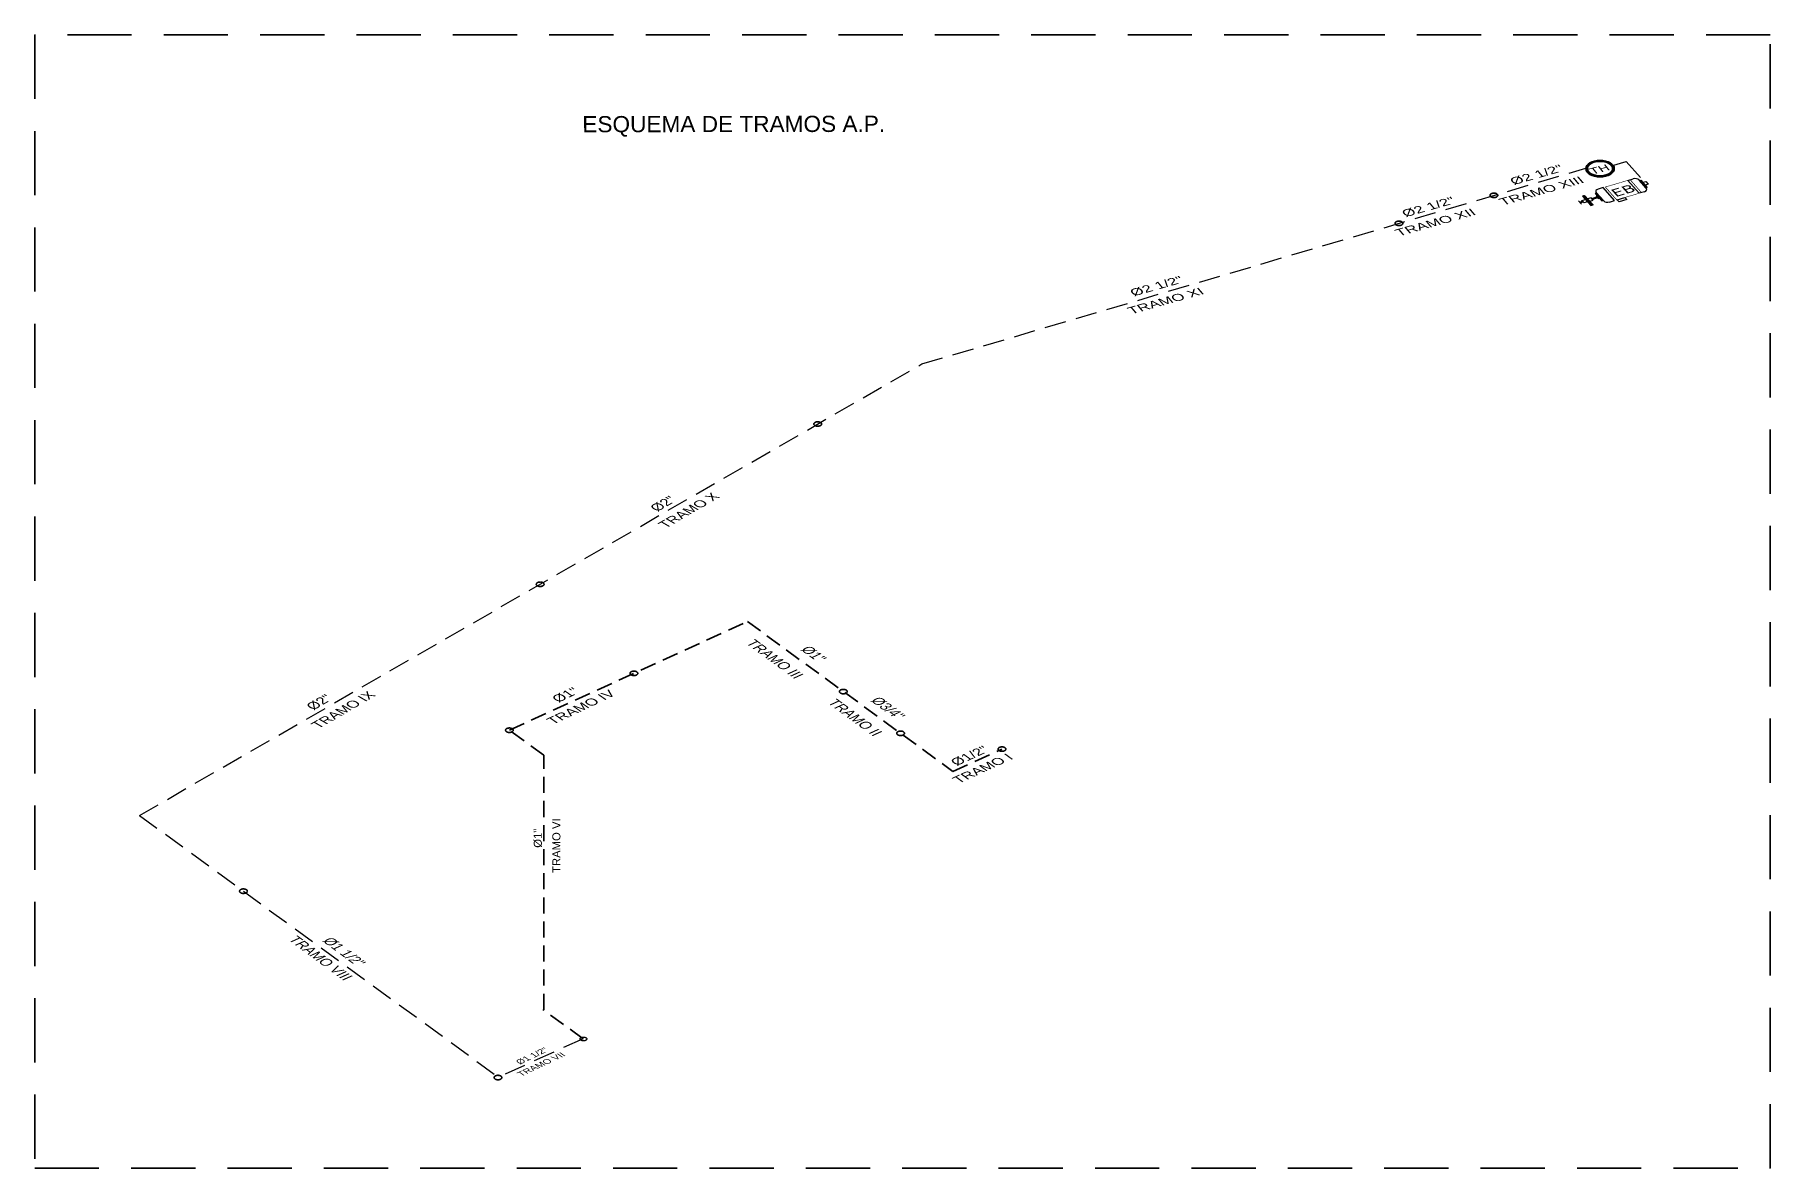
# Model space of a CAD drawing. Header units: feet. Extents: x 1019 to 2236, y -546 to 122.
# Drawn here: x 1160.24 to 1185.97, y 55.85 to 72.66 of the extents above; entities that cross this region are included whole.
import ezdxf

# ---------------------------------------------------------------- set-up
doc = ezdxf.new("R2010")
doc.units = ezdxf.units.FT
doc.header["$LTSCALE"] = 0.05
doc.header["$MEASUREMENT"] = 0
doc.linetypes.add('HIDDEN', pattern=[9.525, 6.35, -3.175])
doc.layers.add('AGUA POTABLE', color=5, linetype='HIDDEN', lineweight=35)
doc.layers.add('AGUAFRIA', color=5, linetype='HIDDEN', lineweight=30)
doc.layers.add('BOMBA', color=7, linetype='Continuous')
doc.layers.add('TEXXT', color=2, linetype='Continuous')
doc.styles.add('DAMIAN', font='arial.ttf', dxfattribs={"height": 0.12})
doc.styles.get("Standard").update_dxf_attribs({"font": 'arial.ttf'})

msp = doc.modelspace()

# ---------------------------------------------------------------- texts
at = {"layer": 'TEXXT', "attachment_point": 9, "style": 'DAMIAN'}
for s, insert, char_height, width, rotation in [('\\A1;ESQUEMA DE TRAMOS A.P.', (1172.849, 71.154), 0.24, 5.808, 0.0776), ('\\A1;TRAMO VI', (1168.037, 61.04, -18.16), 0.12, 2.904, 90), ('\\A1;{\\fArial|b0|i0|c238|p34;%%C}1{\\fArial|b0|i0|c238|p34;"}  ', (1167.764, 60.887, -18.16), 0.12, 2.904, 90)]:
    msp.add_mtext(s, dxfattribs=dict(at, insert=insert, char_height=char_height, width=width, rotation=rotation))
at = {"layer": 'TEXXT', "extrusion": (8.78973e-15, 0.816497, 0.57735), "char_height": 0.18, "width": 4.356, "attachment_point": 9, "text_direction": (0.898329, 0.253643, -0.358706), "style": 'DAMIAN'}
for s, insert in [('\\A1;TRAMO XIII', (1183.225, 70.47, -37.281)), ('\\A1;{\\fArial|b0|i0|c238|p34;%%C}2 1/2{\\fArial|b0|i0|c238|p34;"}  ', (1182.926, 70.642, -37.523)), ('\\A1;{\\fArial|b0|i0|c238|p34;%%C}2 1/2{\\fArial|b0|i0|c238|p34;"}  ', (1181.323, 70.165, -36.85)), ('\\A1;TRAMO XII', (1181.621, 69.994, -36.607)), ('\\A1;{\\fArial|b0|i0|c238|p34;%%C}2 1/2{\\fArial|b0|i0|c238|p34;"}  ', (1177.294, 68.991, -35.189)), ('\\A1;TRAMO XI', (1177.592, 68.82, -34.947))]:
    msp.add_mtext(s, dxfattribs=dict(at, insert=insert))
at = {"layer": 'TEXXT', "extrusion": (0, 0.816497, 0.57735), "attachment_point": 2}
for s, insert, char_height, width, text_direction in [('{\\fVerdana|b0|i0|c0|p34;TH}', (1183.405, 70.707, -37.616), 0.16001, 3.31077, (0.909068, 0.240552, -0.340192)), ('{\\fVerdana|b0|i0|c0|p34;EB}', (1183.744, 70.4, -37.182), 0.19585, 4.05238, (0.889233, 0.264111, -0.373509))]:
    msp.add_mtext(s, dxfattribs=dict(at, insert=insert, char_height=char_height, width=width, text_direction=text_direction))
at = {"layer": 'TEXXT', "extrusion": (1.42117e-14, 0.816497, 0.57735), "char_height": 0.18, "width": 4.356, "attachment_point": 9, "text_direction": (0.706148, 0.408801, -0.578132), "style": 'DAMIAN'}
for s, insert in [('\\A1;TRAMO X', (1170.408, 65.804, -30.681)), ('\\A1;{\\fArial|b0|i0|c238|p34;%%C}2{\\fArial|b0|i0|c238|p34;"}  ', (1169.776, 65.754, -30.611)), ('\\A1;{\\fArial|b0|i0|c238|p34;%%C}2{\\fArial|b0|i0|c238|p34;"}  ', (1164.679, 62.811, -26.449)), ('\\A1;TRAMO IX', (1165.311, 62.861, -26.52))]:
    msp.add_mtext(s, dxfattribs=dict(at, insert=insert))
at = {"layer": 'TEXXT', "extrusion": (-1.5927e-14, -0.816497, 0.57735), "char_height": 0.18, "width": 4.356, "attachment_point": 9, "text_direction": (0.620395, -0.45281, -0.640369), "style": 'DAMIAN'}
for s, insert in [('\\A1;TRAMO III', (1171.509, 63.1, -19.849)), ('\\A1;{\\fArial|b0|i0|c238|p34;%%C}1{\\fArial|b0|i0|c238|p34;"}  ', (1171.846, 63.348, -19.498)), ('\\A1;TRAMO II', (1172.676, 62.249, -18.669)), ('\\A1;{\\fArial|b0|i0|c238|p34;%%C}3/4{\\fArial|b0|i0|c238|p34;"}  ', (1173.013, 62.497, -18.318))]:
    msp.add_mtext(s, dxfattribs=dict(at, insert=insert))
at = {"layer": 'TEXXT', "extrusion": (1.27454e-14, 0.816497, 0.57735), "attachment_point": 9, "text_direction": (0.772159, 0.366866, -0.518826), "style": 'DAMIAN'}
for s, insert, char_height, width in [('\\A1;TRAMO IV', (1168.868, 62.872, -18.526), 0.18, 4.356), ('\\A1;{\\fArial|b0|i0|c238|p34;%%C}1{\\fArial|b0|i0|c238|p34;"}  ', (1168.335, 62.906, -18.575), 0.18, 4.356), ('\\A1;{\\fArial|b0|i0|c238|p34;%%C}1 1/2{\\fArial|b0|i0|c238|p34;"}  ', (1167.872, 57.592, -19.069), 0.12, 2.904), ('\\A1;TRAMO VII', (1168.12, 57.523, -18.971), 0.12, 2.904)]:
    msp.add_mtext(s, dxfattribs=dict(at, insert=insert, char_height=char_height, width=width))
at = {"layer": 'TEXXT', "extrusion": (1.24453e-14, 0.816497, 0.57735), "char_height": 0.18, "width": 4.356, "attachment_point": 9, "text_direction": (0.784159, 0.35828, -0.506685), "style": 'DAMIAN'}
for s, insert in [('\\A1;TRAMO I', (1174.762, 61.927, -17.191)), ('\\A1;{\\fArial|b0|i0|c238|p34;%%C}1/2{\\fArial|b0|i0|c238|p34;"}  ', (1174.409, 62.039, -17.348))]:
    msp.add_mtext(s, dxfattribs=dict(at, insert=insert))
at = {"layer": 'TEXXT', "extrusion": (-1.60022e-14, -0.816497, 0.57735), "char_height": 0.18, "width": 4.356, "attachment_point": 9, "text_direction": (0.615623, -0.454976, -0.643433), "style": 'DAMIAN'}
for s, insert in [('\\A1;TRAMO VIII', (1164.825, 58.625, -21.574)), ('\\A1;{\\fArial|b0|i0|c238|p34;%%C}1 1/2{\\fArial|b0|i0|c238|p34;"}  ', (1165.015, 58.836, -21.275))]:
    msp.add_mtext(s, dxfattribs=dict(at, insert=insert))

# ---------------------------------------------------------------- hatches: boundary and pattern name
at = {"layer": 'AGUA POTABLE', "ltscale": 3, "extrusion": (1.24623e-14, 0.816497, 0.57735)}
h = msp.add_hatch(color=256, dxfattribs=at)
h.dxf.hatch_style = 1
edge = h.paths.add_edge_path()
edge.add_arc((-1181.871, -70.794), 0.0576, -51.643, 308.357)
h = msp.add_hatch(color=256, dxfattribs=at)
h.dxf.hatch_style = 1
edge = h.paths.add_edge_path()
edge.add_arc((-1180.464, -70.075), 0.0576, -51.643, 308.357)
h = msp.add_hatch(color=256, dxfattribs=at)
h.dxf.hatch_style = 1
edge = h.paths.add_edge_path()
edge.add_arc((-1171.85, -64.92), 0.0576, -51.643, 308.357)
h = msp.add_hatch(color=256, dxfattribs=at)
h.dxf.hatch_style = 1
edge = h.paths.add_edge_path()
edge.add_arc((-1167.735, -60.805), 0.0576, -51.643, 308.357)
h = msp.add_hatch(color=256, dxfattribs=at)
h.dxf.hatch_style = 1
edge = h.paths.add_edge_path()
edge.add_arc((-1169.124, -51.978), 0.0576, -51.643, 308.357)
h = msp.add_hatch(color=256, dxfattribs=at)
h.dxf.hatch_style = 1
edge = h.paths.add_edge_path()
edge.add_arc((-1172.229, -51.51), 0.0576, -51.643, 308.357)
h = msp.add_hatch(color=256, dxfattribs=at)
h.dxf.hatch_style = 1
edge = h.paths.add_edge_path()
edge.add_arc((-1167.279, -50.518), 0.0576, -51.643, 308.357)
h = msp.add_hatch(color=256, dxfattribs=at)
h.dxf.hatch_style = 1
edge = h.paths.add_edge_path()
edge.add_arc((-1173.077, -50.439), 0.0576, -51.643, 308.357)
h = msp.add_hatch(color=256, dxfattribs=at)
h.dxf.hatch_style = 1
edge = h.paths.add_edge_path()
edge.add_arc((-1174.579, -50.033), 0.0576, -51.643, 308.357)
h = msp.add_hatch(color=256, dxfattribs=at)
h.dxf.hatch_style = 1
edge = h.paths.add_edge_path()
edge.add_arc((-1163.337, -52.922), 0.0576, -51.643, 308.357)
at = {"layer": 'AGUA POTABLE', "ltscale": 3, "extrusion": (0, 0.816497, 0.57735)}
h = msp.add_hatch(color=256, dxfattribs=at)
h.dxf.hatch_style = 1
edge = h.paths.add_edge_path()
edge.add_arc((-1168.376, -49.126), 0.0498, -135, 225)
at = {"layer": 'AGUA POTABLE', "ltscale": 3, "extrusion": (1.24623e-14, 0.816497, 0.57735)}
h = msp.add_hatch(color=256, dxfattribs=at)
h.dxf.hatch_style = 1
edge = h.paths.add_edge_path()
edge.add_arc((-1167.109, -48.134), 0.0576, -51.643, 308.357)

# ---------------------------------------------------------------- linework, layer by layer
at = {"extrusion": (0, 0.816497, 0.57735)}
msp.add_line((1183.246, 70.24, -36.955), (1183.311, 70.166, -36.851), dxfattribs=at)
at = {"layer": 'AGUA POTABLE', "ltscale": 0.75, "extrusion": (0, 0.816497, 0.57735)}
for p, q in [((1167.279, 62.347, -17.785), (1170.806, 63.959, -20.063)), ((1170.806, 63.959, -20.063), (1173.853, 61.736, -16.92)), ((1167.787, 61.977, -17.261), (1167.279, 62.347, -17.785)), ((1173.853, 61.736, -16.92), (1174.579, 62.068, -17.39)), ((1167.787, 58.202, -19.93), (1167.787, 61.977, -17.261)), ((1168.37, 57.773, -19.324), (1167.774, 58.208, -19.94))]:
    msp.add_line(p, q, dxfattribs=at)
at = {"layer": 'AGUA POTABLE', "ltscale": 3}
msp.add_lwpolyline([(1185.968, 72.661), (1160.243, 72.661), (1160.243, 55.851), (1185.968, 55.851)], close=True, dxfattribs=at)
at = {"layer": 'AGUA POTABLE', "linetype": 'Continuous', "extrusion": (0, 0.816497, 0.57735)}
for radius in [0.212, 0.187]:
    msp.add_circle((-1183.444, -71.48, 36.015), radius, dxfattribs=at)
at = {"layer": 'AGUA POTABLE', "ltscale": 3, "extrusion": (0, 0.816497, 0.57735)}
for centre in [(-1181.871, -70.794, 36.015), (-1180.464, -70.075, 36.015), (-1171.85, -64.92, 36.015), (-1167.735, -60.805, 36.015), (-1169.124, -51.978, 40.638), (-1172.229, -51.51, 40.638), (-1167.279, -50.518, 40.638), (-1173.077, -50.439, 40.638), (-1174.579, -50.033, 40.638), (-1163.337, -52.922, 36.015), (-1167.109, -48.134, 36.015)]:
    msp.add_circle(centre, 0.0576, dxfattribs=at)
at = {"layer": 'AGUAFRIA', "extrusion": (0, 0.816497, 0.57735)}
for p, q in [((1183.616, 70.718, -37.631), (1183.832, 70.782, -37.722)), ((1183.832, 70.782, -37.722), (1184.101, 70.478, -37.292)), ((1173.394, 67.779, -33.475), (1183.232, 70.68, -37.578)), ((1161.797, 61.084, -24.006), (1173.394, 67.779, -33.475)), ((1161.797, 61.084, -24.006), (1167.119, 57.201, -18.515)), ((1168.37, 57.773, -19.324), (1167.119, 57.201, -18.515))]:
    msp.add_line(p, q, dxfattribs=at)
at = {"layer": 'AGUAFRIA', "color": 2, "linetype": 'Continuous', "extrusion": (0, 0.816497, 0.57735)}
msp.add_line((1183.172, 70.148, -36.825), (1183.126, 70.199, -36.898), dxfattribs=at)
at = {"layer": 'AGUAFRIA', "extrusion": (0, 0.816497, 0.57735)}
msp.add_circle((-1168.376, -49.126, 36.015), 0.0498, dxfattribs=at)
at = {"layer": 'BOMBA', "color": 2, "extrusion": (0, 0.816497, 0.57735)}
for p, q in [((1183.857, 70.501, -37.324), (1183.934, 70.523, -37.356)), ((1184.026, 70.31, -37.054), (1183.857, 70.501, -37.324)), ((1184.02, 70.507, -37.333), (1184.13, 70.382, -37.157)), ((1183.197, 70.271, -37), (1183.184, 70.268, -36.994)), ((1183.184, 70.268, -36.994), (1183.308, 70.127, -36.796)), ((1183.197, 70.272, -37), (1183.203, 70.273, -37.002)), ((1183.203, 70.273, -37.002), (1183.197, 70.272, -37)), ((1183.322, 70.131, -36.801), (1183.197, 70.272, -37)), ((1183.197, 70.272, -37), (1183.322, 70.131, -36.801)), ((1183.322, 70.131, -36.801), (1183.197, 70.271, -37)), ((1183.203, 70.273, -37.002), (1183.216, 70.277, -37.008)), ((1183.327, 70.133, -36.804), (1183.203, 70.273, -37.002)), ((1183.203, 70.273, -37.002), (1183.327, 70.133, -36.804)), ((1183.327, 70.133, -36.804), (1183.203, 70.273, -37.002)), ((1183.216, 70.277, -37.008), (1183.341, 70.137, -36.809)), ((1183.312, 70.244, -36.961), (1183.259, 70.228, -36.939)), ((1183.259, 70.228, -36.939), (1183.291, 70.193, -36.888)), ((1183.344, 70.208, -36.911), (1183.312, 70.244, -36.961)), ((1183.322, 70.234, -36.946), (1183.395, 70.255, -36.977)), ((1183.335, 70.219, -36.925), (1183.322, 70.234, -36.946)), ((1183.408, 70.24, -36.956), (1183.335, 70.219, -36.925)), ((1183.388, 70.321, -37.069), (1183.499, 70.196, -36.893)), ((1183.395, 70.255, -36.977), (1183.408, 70.24, -36.956)), ((1183.492, 70.393, -37.172), (1183.416, 70.37, -37.14)), ((1183.661, 70.202, -36.902), (1183.492, 70.393, -37.172)), ((1184.103, 70.333, -37.086), (1184.026, 70.31, -37.054)), ((1183.174, 70.203, -36.903), (1183.227, 70.219, -36.926)), ((1183.206, 70.167, -36.853), (1183.174, 70.203, -36.903)), ((1183.259, 70.183, -36.875), (1183.206, 70.167, -36.853)), ((1183.227, 70.219, -36.926), (1183.259, 70.183, -36.875)), ((1183.291, 70.193, -36.888), (1183.344, 70.208, -36.911)), ((1183.308, 70.127, -36.796), (1183.322, 70.131, -36.801)), ((1183.327, 70.133, -36.804), (1183.322, 70.131, -36.801)), ((1183.322, 70.131, -36.801), (1183.327, 70.133, -36.804)), ((1183.341, 70.137, -36.809), (1183.327, 70.133, -36.804)), ((1183.585, 70.18, -36.87), (1183.661, 70.202, -36.902))]:
    msp.add_line(p, q, dxfattribs=at)
at = {"layer": 'BOMBA', "color": 2, "extrusion": (0, 0.816497, 0.57735), "const_width": 0.0128, "elevation": 36.015}
msp.add_lwpolyline([(-1183.691, -70.677), (-1183.522, -71.007), (-1183.89, -71.195), (-1184.059, -70.865)], close=True, dxfattribs=at)
at = {"layer": 'BOMBA', "color": 2, "extrusion": (0, 0.816497, 0.57735), "elevation": 36.015}
for points in [[(-1184.123, -70.988), (-1184.027, -71.176), (-1184.048, -71.187), (-1184.144, -70.998)], [(-1183.491, -70.665), (-1183.395, -70.853), (-1183.374, -70.842), (-1183.47, -70.654)], [(-1183.457, -70.73), (-1183.425, -70.792), (-1183.385, -70.771), (-1183.417, -70.709)], [(-1183.727, -70.627), (-1183.699, -70.681), (-1183.813, -70.739), (-1183.84, -70.685)], [(-1184.114, -71.057), (-1184.078, -71.128), (-1184.124, -71.152), (-1184.16, -71.08)], [(-1183.157, -70.599), (-1183.144, -70.625), (-1183.183, -70.645), (-1183.196, -70.62)]]:
    msp.add_lwpolyline(points, close=True, dxfattribs=at)
at = {"layer": 'BOMBA', "color": 2, "extrusion": (0, 0.816497, 0.57735)}
for centre, start, end in [((-1183.963, -71.161, 36.015), 207.0843, 297.0843), ((-1183.445, -70.896, 36.015), 297.0843, 27.0843), ((-1184.073, -70.944, 36.015), 117.0843, 207.0843), ((-1183.556, -70.68, 36.015), 27.0843, 117.0843)]:
    msp.add_arc(centre, 0.0641, start, end, dxfattribs=at)

msp.set_redraw_order([(e.dxf.handle, doc.entitydb.next_handle()) for e in msp.query("TEXT MTEXT ATTDEF DIMENSION ARC_DIMENSION")])  # texts and dimensions are drawn at this point

doc.saveas('drawing.dxf')
